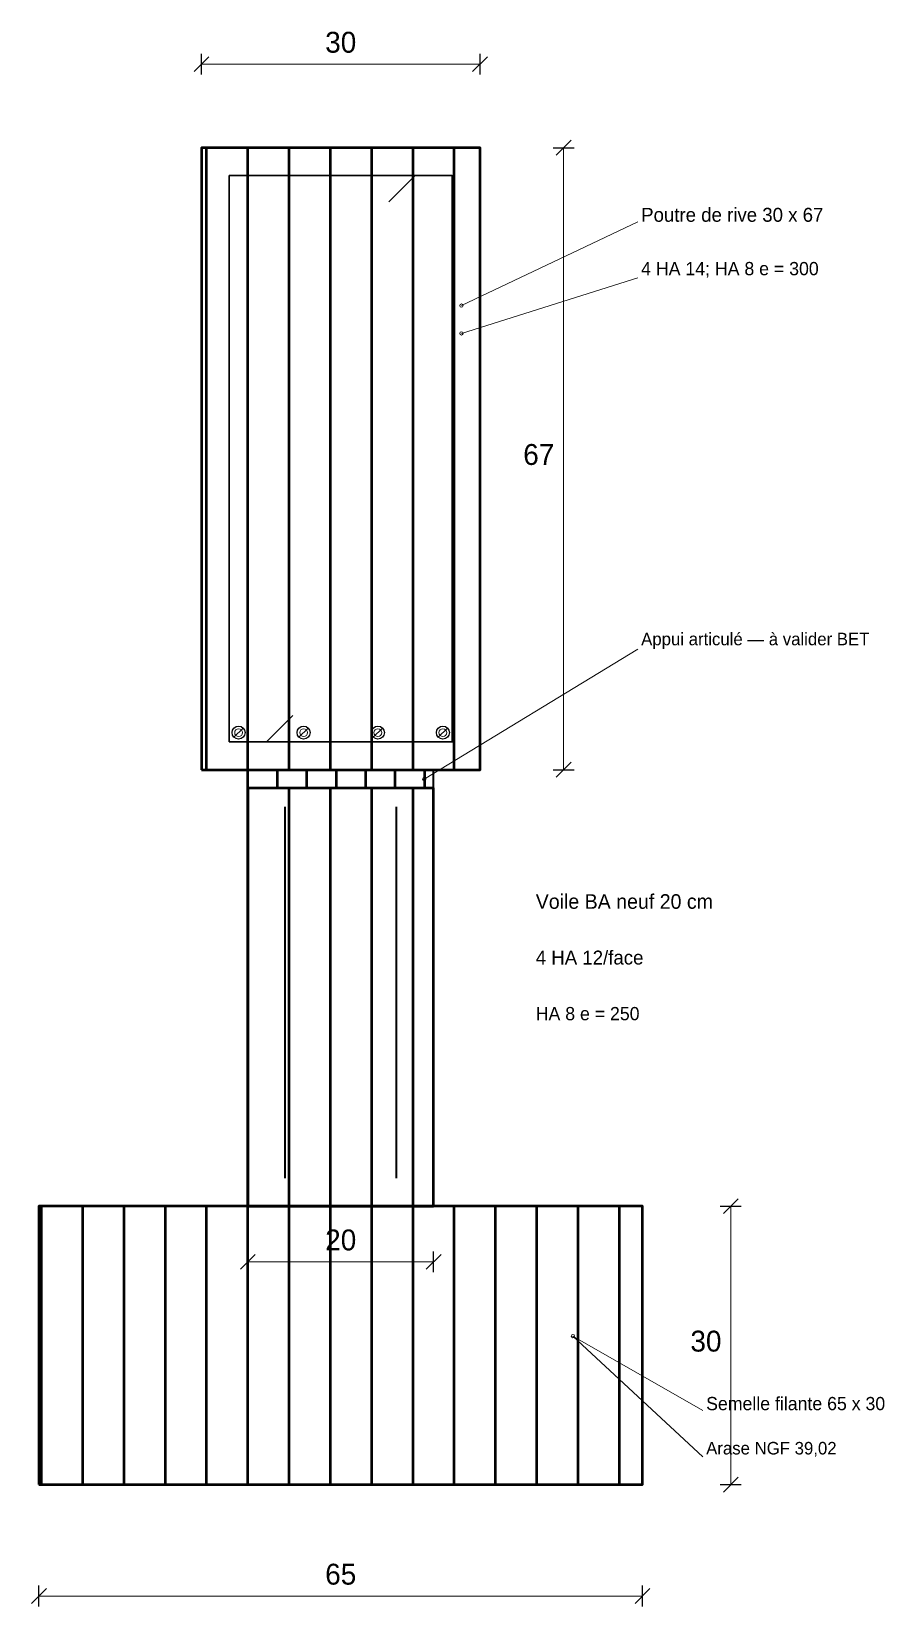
# Model space of a CAD drawing. Header units: centimetres. Extents: x -23 to 791, y -348 to 85.
# Drawn here: x -23.3 to 68.6, y -348.1 to -178.5 of the extents above; entities that cross this region are included whole.
import ezdxf

# ---------------------------------------------------------------- set-up
doc = ezdxf.new("R2010")
doc.units = ezdxf.units.CM
for name, color, linetype, lineweight in [('STR_ACIER_PROFILS', 6, 'CONTINUOUS', 50), ('STR_COFFRAGE_BA', 6, 'CONTINUOUS', 50), ('STR_COTATIONS_TEXTES', 7, 'CONTINUOUS', 25), ('STR_FERRAILLAGE', 6, 'CONTINUOUS', 40)]:
    doc.layers.add(name, color=color, linetype=linetype, lineweight=lineweight)

msp = doc.modelspace()

# ---------------------------------------------------------------- texts
at = {"layer": 'STR_COTATIONS_TEXTES'}
for s, insert, char_height, attachment_point in [('30', (10, -180.8), 2.25, 8), ('Poutre de rive 30 x 67', (42.35, -199), 1.5, 7), ('4 HA 14; HA 8 e = 300', (42.35, -205), 1.425, 7), ('67', (33, -225.2), 2.25, 9), ('Appui articulé — à valider BET', (42.35, -245), 1.35, 7), ('Voile BA neuf 20 cm', (31, -273), 1.575, 7), ('4 HA 12/face', (31, -279), 1.5, 7), ('HA 8 e = 250', (31, -285), 1.425, 7), ('20', (10, -309.8), 2.25, 8), ('30', (51, -320.7), 2.25, 9), ('Semelle filante 65 x 30', (49.35, -327), 1.425, 7), ('Arase NGF 39,02', (49.35, -332), 1.35, 7), ('65', (10, -345.8), 2.25, 8)]:
    msp.add_mtext(s, dxfattribs=dict(at, insert=insert, char_height=char_height, attachment_point=attachment_point))

# ---------------------------------------------------------------- hatches: boundary and pattern name
at = {"layer": 'STR_ACIER_PROFILS'}
h = msp.add_hatch(dxfattribs=at)
h.set_pattern_fill('ANSI31', angle=45)
h.paths.add_polyline_path([(0, -260), (20, -260), (20, -258), (0, -258)])
at = {"layer": 'STR_COFFRAGE_BA'}
h = msp.add_hatch(dxfattribs=at)
h.set_pattern_fill('ANSI31', scale=1.4, angle=45)
h.paths.add_polyline_path([(-5, -258), (25, -258), (25, -191), (-5, -191)])
h = msp.add_hatch(dxfattribs=at)
h.set_pattern_fill('ANSI31', scale=1.4, angle=45)
h.paths.add_polyline_path([(0, -305), (20, -305), (20, -260), (0, -260)])
h = msp.add_hatch(dxfattribs=at)
h.set_pattern_fill('ANSI31', scale=1.4, angle=45)
h.paths.add_polyline_path([(-22.5, -335), (42.5, -335), (42.5, -305), (-22.5, -305)])

# ---------------------------------------------------------------- linework, layer by layer
at = {"layer": 'STR_ACIER_PROFILS', "lineweight": 35}
msp.add_lwpolyline([(0, -260), (20, -260), (20, -258), (0, -258), (0, -260)], dxfattribs=at)
at = {"layer": 'STR_COFFRAGE_BA', "lineweight": 50}
for points in [[(-5, -258), (25, -258), (25, -191), (-5, -191), (-5, -258)], [(0, -305), (20, -305), (20, -260), (0, -260), (0, -305)], [(-22.5, -335), (42.5, -335), (42.5, -305), (-22.5, -305), (-22.5, -335)]]:
    msp.add_lwpolyline(points, dxfattribs=at)
at = {"layer": 'STR_COTATIONS_TEXTES', "lineweight": 25}
for p, q in [((-5.8, -182.8), (-4.2, -181.2)), ((-5, -183.125), (-5, -180.875)), ((24.2, -182.8), (25.8, -181.2)), ((25, -183.125), (25, -180.875)), ((32.875, -191), (35.125, -191)), ((33.2, -191.8), (34.8, -190.2)), ((33.2, -258.8), (34.8, -257.2)), ((32.875, -258), (35.125, -258)), ((50.875, -305), (53.125, -305)), ((51.2, -305.8), (52.8, -304.2)), ((-0.8, -311.8), (0.8, -310.2)), ((0, -312.125), (0, -309.875)), ((19.2, -311.8), (20.8, -310.2)), ((20, -312.125), (20, -309.875)), ((50.875, -335), (53.125, -335)), ((51.2, -335.8), (52.8, -334.2)), ((-22.5, -348.125), (-22.5, -345.875)), ((42.5, -348.125), (42.5, -345.875)), ((-23.3, -347.8), (-21.7, -346.2)), ((41.7, -347.8), (43.3, -346.2))]:
    msp.add_line(p, q, dxfattribs=at)
at = {"layer": 'STR_COTATIONS_TEXTES', "lineweight": 18}
for p, q in [((-5, -182), (25, -182)), ((34, -258), (34, -191)), ((23, -208), (42, -199)), ((23, -211), (42, -205)), ((19, -259), (42, -245)), ((52, -335), (52, -305)), ((0, -311), (20, -311)), ((35, -319), (49, -327)), ((35, -319), (49, -332)), ((-22.5, -347), (42.5, -347))]:
    msp.add_line(p, q, dxfattribs=at)
for centre in [(23, -208), (23, -211), (19, -259), (35, -319), (35, -319)]:
    msp.add_circle(centre, 0.18, dxfattribs=at)
at = {"layer": 'STR_FERRAILLAGE', "lineweight": 30}
for p, q in [((18, -194), (15.1716, -196.8284)), ((2, -255), (4.8284, -252.1716))]:
    msp.add_line(p, q, dxfattribs=at)
at = {"layer": 'STR_FERRAILLAGE', "lineweight": 25}
for p, q in [((-1.4949, -254.4949), (-0.5051, -253.5051)), ((5.5051, -254.4949), (6.4949, -253.5051)), ((13.5051, -254.4949), (14.4949, -253.5051)), ((20.5051, -254.4949), (21.4949, -253.5051))]:
    msp.add_line(p, q, dxfattribs=at)
at = {"layer": 'STR_FERRAILLAGE', "lineweight": 35}
for p, q in [((4, -302), (4, -262)), ((16, -302), (16, -262))]:
    msp.add_line(p, q, dxfattribs=at)
at = {"layer": 'STR_FERRAILLAGE', "lineweight": 30}
msp.add_lwpolyline([(-2, -255), (22, -255), (22, -194), (-2, -194), (-2, -255)], dxfattribs=at)
at = {"layer": 'STR_FERRAILLAGE', "lineweight": 25}
for centre in [(-1, -254), (6, -254), (14, -254), (21, -254)]:
    msp.add_circle(centre, 0.7, dxfattribs=at)
at = {"layer": 'STR_FERRAILLAGE', "lineweight": 13}
for centre in [(-1, -254), (6, -254), (14, -254), (21, -254)]:
    msp.add_circle(centre, 0.42, dxfattribs=at)

msp.set_redraw_order([(e.dxf.handle, doc.entitydb.next_handle()) for e in msp.query("TEXT MTEXT ATTDEF DIMENSION ARC_DIMENSION")])  # texts and dimensions are drawn at this point

doc.saveas('drawing.dxf')
